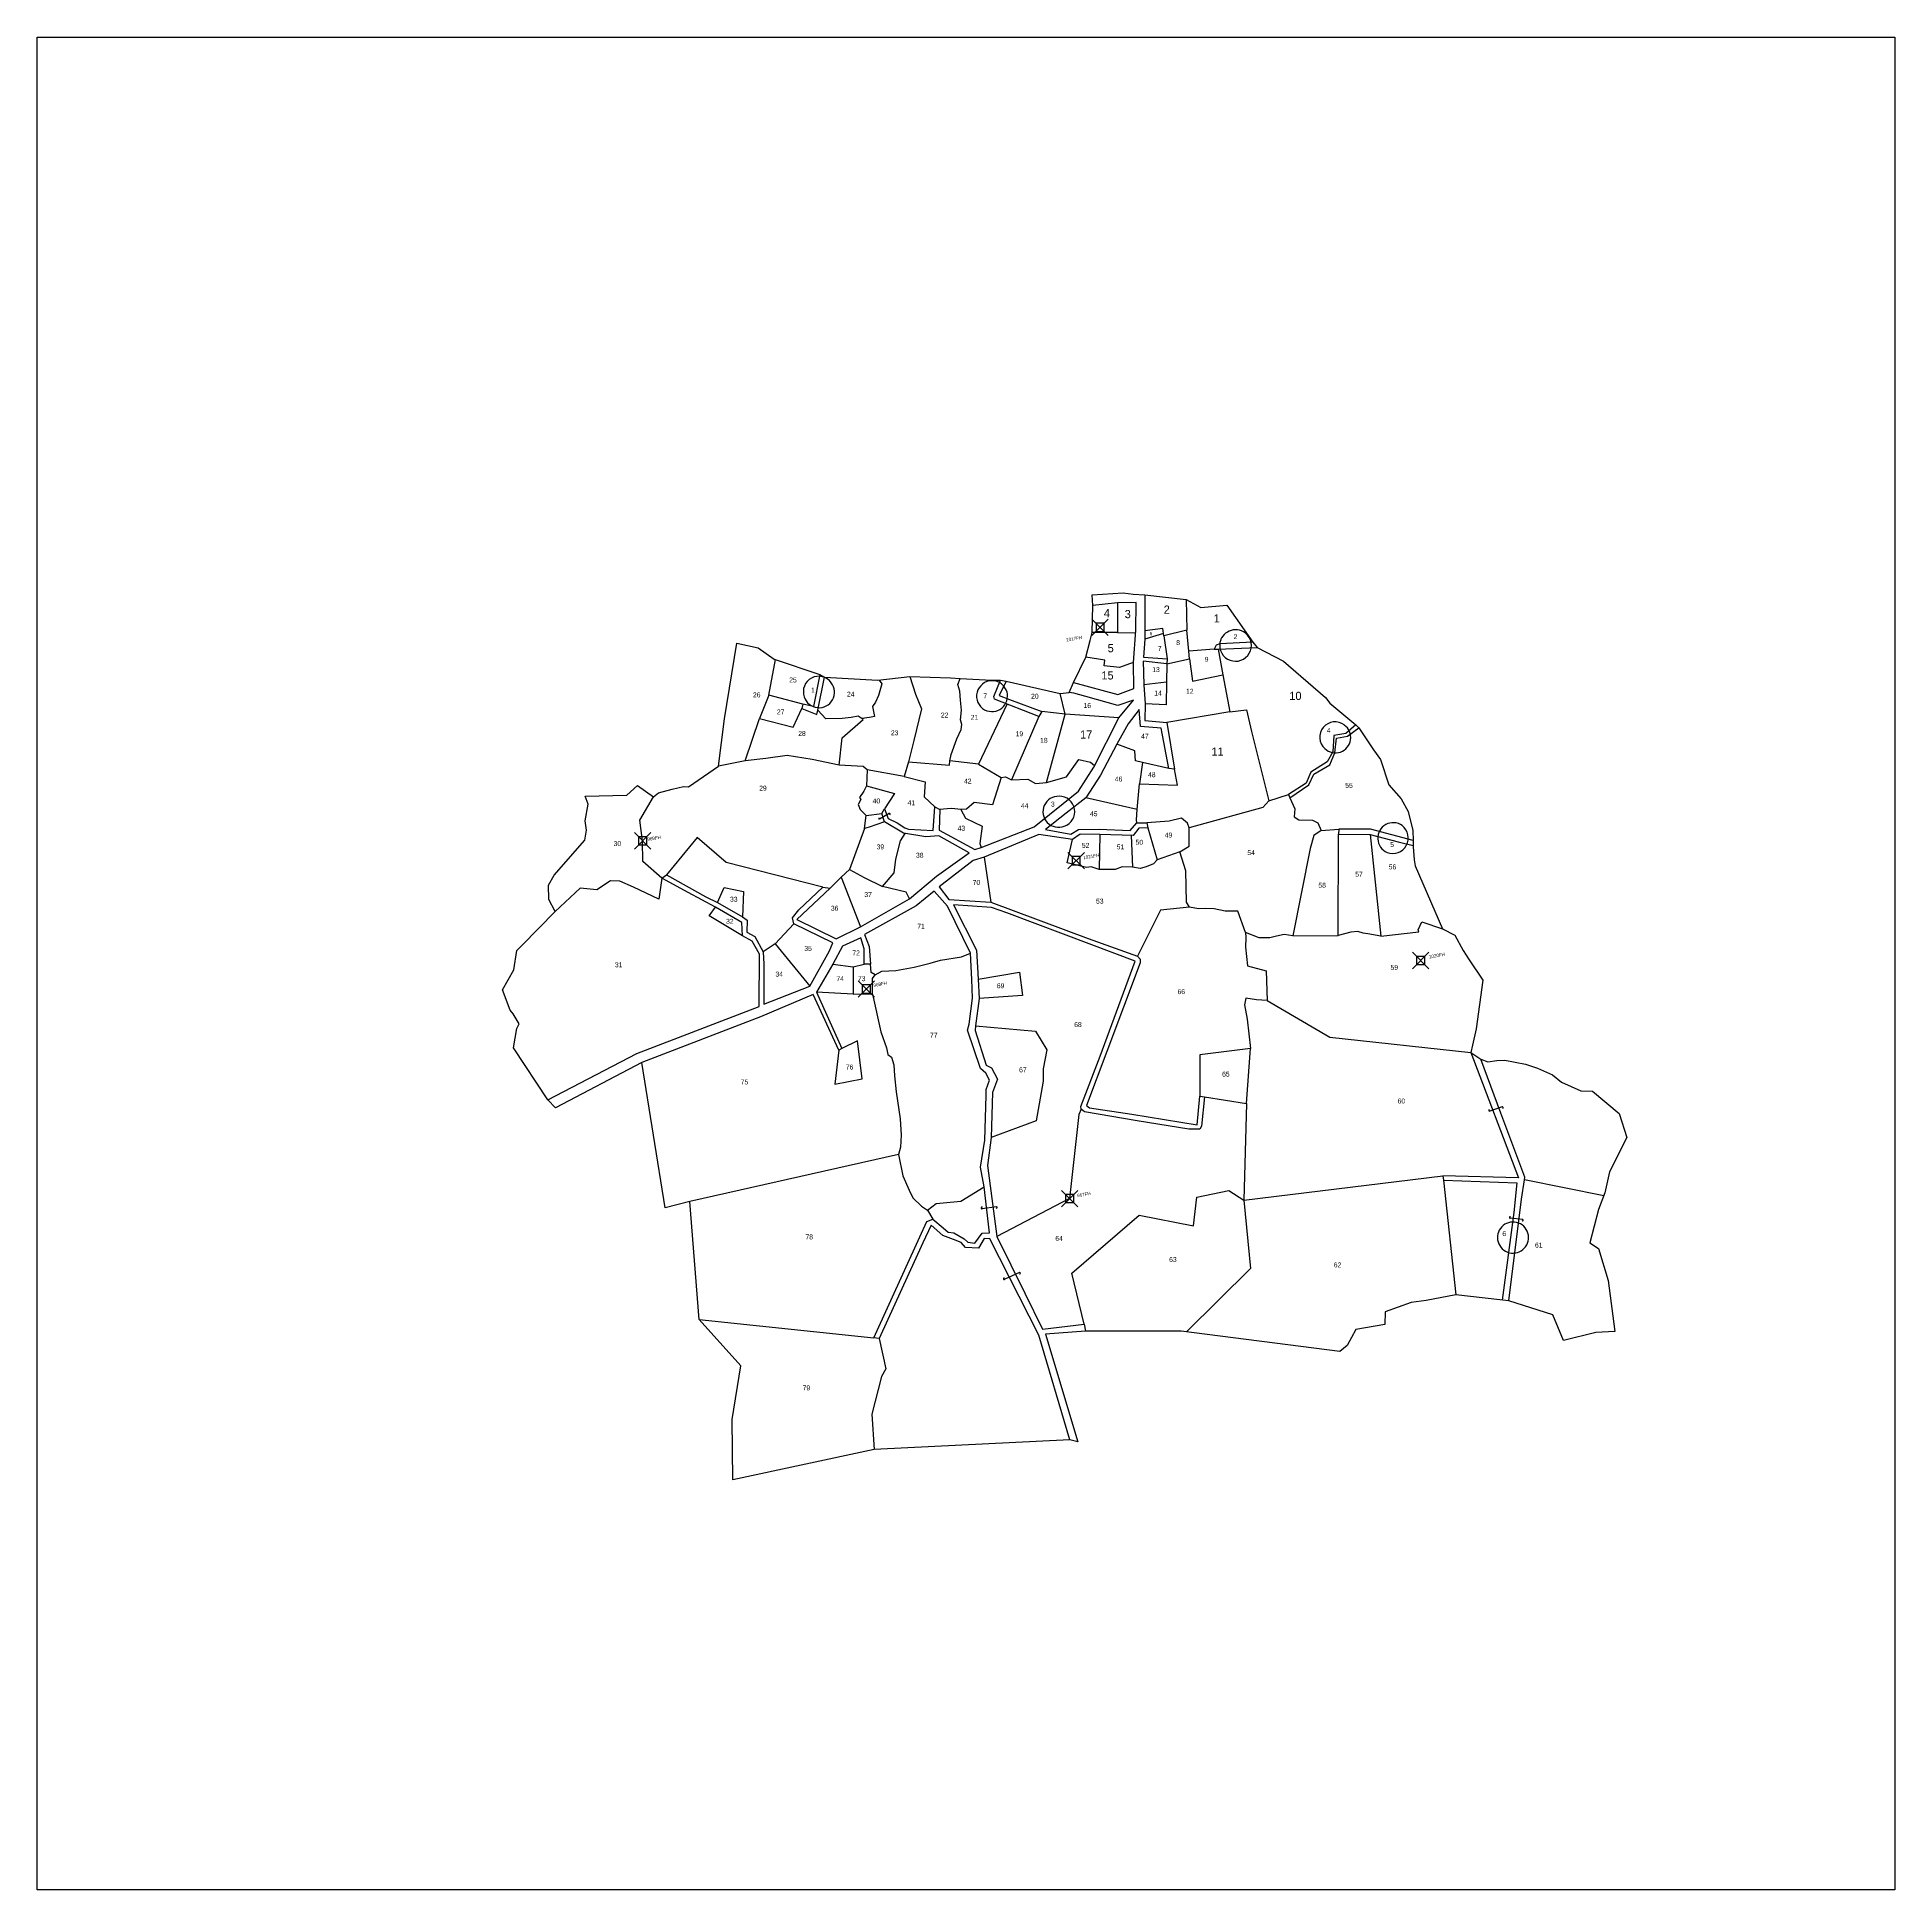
# Model space of a CAD drawing. Extents: x 152856 to 153989, y 177719 to 178849.
import ezdxf

# ---------------------------------------------------------------- set-up
doc = ezdxf.new("R2010")
doc.units = 0
doc.header["$MEASUREMENT"] = 0
doc.header["$PDMODE"] = 67
doc.header["$PDSIZE"] = 5
for name, color, linetype in [('BORDER-B', 3, 'CONTINUOUS'), ('IMAGE', 7, 'CONTINUOUS'), ('LINK', 4, 'CONTINUOUS'), ('NO', 1, 'CONTINUOUS'), ('PARCEL', 6, 'CONTINUOUS'), ('ROAD', 2, 'CONTINUOUS'), ('TRIG-P', 2, 'CONTINUOUS'), ('TRIG-T', 1, 'CONTINUOUS')]:
    doc.layers.add(name, color=color, linetype=linetype)
picture_1 = doc.add_image_def('image1.tif', size_in_pixel=(10707, 10680))

msp = doc.modelspace()

# ---------------------------------------------------------------- linework, layer by layer
at = {"layer": 'BORDER-B'}
for points in [[(153491, 177992.7), (153486.1, 177993.9), (153366.8, 177988), (153280.7, 177969.6), (153280.2, 178006.4), (153285.6, 178039.1), (153260.1, 178067.4), (153254.4, 178139.3), (153239.3, 178135.5), (153225.2, 178224.1), (153172.4, 178196.5), (153167.8, 178201.4), (153146.9, 178233), (153149, 178244.9), (153150.3, 178247.6), (153146.7, 178253.7), (153144.8, 178256), (153140.2, 178268.4), (153147.1, 178280.7), (153149, 178292.4), (153152, 178295.4), (153172.2, 178316.1), (153168.5, 178323.6), (153168.3, 178332.2), (153171.6, 178338.3), (153190.3, 178359.6), (153191.3, 178365.7), (153190.6, 178371.4), (153192.5, 178381.7), (153190.6, 178386.5), (153215.9, 178387.1), (153222.4, 178393), (153232.2, 178386.1), (153235.2, 178388.6), (153243.6, 178390.7), (153250.5, 178392.4), (153253.6, 178392.3), (153271.8, 178404.9), (153275.6, 178433.6), (153283.1, 178479.8), (153296.1, 178477.1), (153305.9, 178470.1), (153333.7, 178460.7), (153336.6, 178459.1), (153369.1, 178457.2), (153388.5, 178459.5), (153413.4, 178458.8), (153419.2, 178458.2), (153438.6, 178457.2), (153443.8, 178457.2), (153447.4, 178456.7), (153480.2, 178449.2), (153485.7, 178449.8), (153488.4, 178455.9), (153496, 178471.4), (153498.5, 178481.5), (153499.7, 178486.3), (153500.1, 178502.8), (153499.7, 178509.3), (153518.6, 178510.6), (153524.8, 178509.7), (153531.9, 178509.3), (153557.1, 178506.4), (153566, 178501.6), (153581.9, 178503), (153597.7, 178480.4), (153600.4, 178477.3), (153616.5, 178468.9), (153642, 178446.7), (153644.8, 178443.2), (153660.5, 178430), (153662.4, 178428.3), (153671.4, 178414.7), (153675.7, 178408.8), (153680.6, 178393.5), (153688.3, 178385), (153692.5, 178377.2), (153695.3, 178365.5), (153695.5, 178359.4), (153695.5, 178355.6), (153696.2, 178347.7), (153696.8, 178344.1), (153713.5, 178305.6), (153720.9, 178301.8), (153726.1, 178292.4), (153729.6, 178286.8), (153738, 178274.4), (153734, 178244.7), (153731.7, 178234.6), (153730.7, 178230.2), (153736.7, 178226.2), (153741.1, 178224.5), (153746.5, 178225.3), (153751.4, 178225.6), (153764.1, 178223), (153771.3, 178220.7), (153780.5, 178216.6), (153785.9, 178212), (153797.8, 178206.9), (153804.9, 178206.5), (153821.2, 178193)], [(153821.2, 178193), (153825.8, 178178.3), (153815.3, 178157.4), (153812.4, 178144.6), (153808.5, 178134.5), (153803.3, 178114), (153808.5, 178110.7), (153814.4, 178091.1), (153818.6, 178060.1), (153806.9, 178059.4), (153787.3, 178054.5), (153780.7, 178070.2), (153753.9, 178078.7), (153748.4, 178079.3), (153721.6, 178082.3), (153703.4, 178078.9), (153694.2, 178077.6), (153678.5, 178072), (153678.2, 178064.2), (153660.6, 178061.2), (153655.3, 178051.4), (153650.8, 178047.8), (153554.1, 178060.2), (153495.6, 178060.2), (153471.4, 178058.3), (153491, 177992.7)]]:
    msp.add_lwpolyline(points, dxfattribs=at)
at = {"layer": 'LINK'}
for points in [[(153370.1, 178372.7), (153376, 178376.1)], [(153749.8, 178197), (153742.2, 178194.3)], [(153441.5, 178136.1), (153432.7, 178134.9)], [(153762.3, 178128.3), (153754.8, 178129.2)], [(153455.5, 178096), (153446.5, 178091.9)]]:
    msp.add_lwpolyline(points, dxfattribs=at)
for centre, radius, start, end in [((153376.1, 178375.6), 0.435, 302.4131, 101.2065), ((153369.9, 178372.9), 0.309, 105.3478, 333.2549), ((153742.1, 178194.9), 0.541, 123.679, 277.4492), ((153749.9, 178196.5), 0.496, 303.565, 107.009), ((153441.5, 178135.7), 0.426, 235.6515, 98.3485), ((153432.6, 178135.4), 0.549, 58.4264, 278.2969), ((153754.6, 178129.6), 0.425, 61.9927, 285.3212), ((153762.3, 178127.9), 0.401, 211.6197, 92.0028), ((153446.1, 178092.2), 0.475, 93.037, 321.5824), ((153455.6, 178095.6), 0.373, 258.3327, 117.9344)]:
    msp.add_arc(centre, radius, start, end, dxfattribs=at)
at = {"layer": 'PARCEL'}
for points in [[(153515.2, 178504.5), (153515.2, 178486.3), (153526.2, 178486.1)], [(153557.1, 178506.4), (153557.5, 178487.7), (153543.5, 178484.4), (153542.9, 178488.7), (153531.8, 178487.3)], [(153545.2, 178467.3), (153559.1, 178470.3), (153558.8, 178475), (153557.5, 178487.7)], [(153515.2, 178486.3), (153499.7, 178486.3)], [(153543.3, 178485.8), (153531.8, 178482.3)], [(153543.5, 178484.4), (153545.4, 178470.3)], [(153574.2, 178476.2), (153558.8, 178475)], [(153576.7, 178476.2), (153579.4, 178460.5), (153583.8, 178438), (153593.8, 178439.1), (153596.9, 178425.9)], [(153302.6, 178448.2), (153306.7, 178469.8)], [(153524.9, 178468.1), (153522.6, 178467.2), (153516.4, 178465.1), (153507.1, 178466.1), (153507.4, 178469.5), (153496, 178471.4)], [(153545.2, 178467.3), (153545.1, 178456), (153544.9, 178442.3), (153532, 178442.8)], [(153559.1, 178470.3), (153560.9, 178456.7), (153579.4, 178460.5)], [(153369.8, 178457.3), (153371.4, 178455.1), (153369.4, 178447.9), (153367.7, 178443.9), (153365.9, 178441.2), (153367, 178435.2), (153363.9, 178434.5), (153359.3, 178433.9)], [(153388.5, 178459.5), (153392, 178448.7), (153395.6, 178439.8), (153391.1, 178420.4), (153387.7, 178407.5), (153412.8, 178405.5), (153412.9, 178408)], [(153430.4, 178406), (153412.9, 178408), (153413.8, 178411.9), (153417.2, 178421.6), (153419.8, 178427.2), (153420.3, 178430.2), (153419.5, 178433), (153420, 178438.9), (153419.4, 178445.1), (153419.1, 178450.6), (153417.8, 178454.7), (153419.2, 178458.2)], [(153545.1, 178456), (153531.3, 178454.5)], [(153323.3, 178442.7), (153302.6, 178448.2), (153296.8, 178433.9)], [(153447.8, 178442.4), (153430.4, 178406), (153444.3, 178398), (153447, 178398.3), (153450.6, 178396.5)], [(153516.1, 178434.4), (153483.2, 178436.6), (153480.2, 178449.2)], [(153288.1, 178408), (153296.8, 178433.9), (153317.4, 178428.6), (153322.7, 178440.1)], [(153385.1, 178398.5), (153362.5, 178402.5), (153360.1, 178404.7), (153345.5, 178405.5), (153347.4, 178422.1), (153360.1, 178433.3), (153357.1, 178435.4), (153352.7, 178434.5), (153347.3, 178434), (153337.3, 178433.6), (153332.5, 178438.9)], [(153467.3, 178435.2), (153450.6, 178396.5), (153460.5, 178396.8), (153465.2, 178394.2), (153472, 178394.8), (153483.2, 178436.6)], [(153483.2, 178436.6), (153469.1, 178438.1)], [(153583.8, 178438), (153545.2, 178431.5)], [(153596.9, 178425.9), (153607.6, 178383.7), (153619.4, 178387.6)], [(153345.5, 178405.5), (153329.1, 178408.9), (153313.8, 178411.4), (153300.8, 178409.5), (153288.1, 178408), (153271.8, 178404.9)], [(153472, 178394.8), (153484.2, 178398.3), (153491.6, 178408.8), (153498.8, 178407.2), (153501.2, 178405.2)], [(153530.5, 178407.1), (153526.2, 178408.1), (153525.7, 178414.2), (153514.8, 178418.3)], [(153362.5, 178402.5), (153362.1, 178392.9), (153379.3, 178388.1), (153373.1, 178378.9)], [(153387.7, 178407.5), (153385.1, 178398.5), (153397.9, 178395.2), (153397.3, 178386.2), (153403.9, 178380)], [(153444.3, 178398), (153438.9, 178381.2), (153427.7, 178382.7), (153423.1, 178378.6), (153419.7, 178378.4), (153414.2, 178379.1), (153411.4, 178378.8), (153406.8, 178378.5)], [(153527.2, 178378.3), (153528.7, 178394), (153551.7, 178393.2), (153549.9, 178403.1)], [(153546.5, 178403.5), (153530.5, 178407.1), (153528.7, 178394)], [(153237.3, 178336.6), (153225.8, 178346.7), (153225.6, 178359.3), (153224, 178371.8), (153232.2, 178386.1)], [(153362.1, 178392.9), (153360.5, 178389.6), (153357.8, 178385.8), (153358.7, 178384.4), (153357, 178381.5), (153358.3, 178378.3), (153361.9, 178374.8), (153371.5, 178375.9)], [(153526.9, 178370.2), (153526.7, 178372.1), (153527.2, 178378.3), (153496, 178385.5)], [(153620.4, 178385.6), (153623.4, 178378.8), (153622.9, 178374), (153625.7, 178372), (153634.1, 178371.9), (153637.3, 178370.3), (153639.4, 178365.6), (153650.1, 178366.4)], [(153373.1, 178370.8), (153363.8, 178367.6), (153360.9, 178366.9), (153361.9, 178374.8)], [(153419.7, 178378.4), (153422.5, 178373.1), (153432.6, 178368.3), (153431.2, 178357.7), (153432, 178355.3)], [(153607.6, 178383.7), (153603.8, 178379.7), (153558.9, 178367.3), (153557.8, 178370.1), (153554.3, 178373.1), (153546.8, 178371.3), (153533.1, 178370.3)], [(153360.9, 178366.9), (153351.7, 178341.8), (153360.8, 178336.9), (153372, 178331.5), (153379, 178339.7), (153380, 178348.2), (153382.9, 178359.3), (153385.7, 178363.8)], [(153504.5, 178363.2), (153504, 178341.9)], [(153533.7, 178367.3), (153539.3, 178347.6)], [(153622.2, 178301.3), (153616.8, 178302.2), (153612.2, 178301.1), (153608.2, 178300.2), (153601.7, 178300.1), (153593.3, 178303.4), (153588.6, 178316.3), (153580.8, 178316.4), (153574.2, 178317.8), (153569.1, 178318), (153564.6, 178317.8), (153559.2, 178318.8), (153557.3, 178321.8), (153556.9, 178341), (153553.2, 178352.5), (153559, 178356.1), (153558.9, 178367.3)], [(153639.4, 178365.6), (153634.9, 178362.6), (153632.7, 178354.7), (153622.2, 178301.3), (153649.7, 178301.6), (153650, 178363.4)], [(153669.3, 178363.2), (153675.8, 178301.2), (153699, 178303.8), (153698.5, 178305.1), (153700.8, 178309.9), (153713.5, 178305.6)], [(153335.6, 178331.1), (153276.5, 178346), (153258.8, 178361.3), (153240.1, 178338.6)], [(153553.2, 178352.5), (153539.3, 178347.6), (153537.2, 178345.2), (153532.7, 178343.4), (153529, 178342.5), (153524.3, 178343.3), (153518, 178343.5), (153513.8, 178341.9), (153504, 178341.9), (153499.2, 178343.4), (153496.4, 178343), (153484.6, 178345.9), (153487.7, 178360.2)], [(153523.5, 178362.5), (153524.3, 178343.3)], [(153351.7, 178341.8), (153346.6, 178337.2), (153340, 178330.4)], [(153433.9, 178349.3), (153438, 178321.8)], [(153237.3, 178336.6), (153235.5, 178323.7), (153220.1, 178331), (153211.7, 178334.6), (153206.1, 178334.9), (153197.7, 178329.3), (153187.6, 178330.4), (153172.2, 178316.1)], [(153271.2, 178321.6), (153275.4, 178330.8), (153287.2, 178328.3), (153286.5, 178313)], [(153346.6, 178337.2), (153358.5, 178306.8)], [(153388.3, 178324), (153386.3, 178327.9), (153372, 178331.5)], [(153286.5, 178301.4), (153266.1, 178313.5), (153270, 178318.8)], [(153559.2, 178318.8), (153541.4, 178316.9), (153527.4, 178288.9)], [(153317.9, 178308.6), (153306.5, 178296.5), (153299.2, 178291.6)], [(153306.5, 178296.5), (153327.5, 178270.7)], [(153593.3, 178303.4), (153593.5, 178300.3), (153593.3, 178294.5), (153594.5, 178283.1), (153605.9, 178280), (153606.5, 178261.8), (153644.7, 178239.5), (153730.7, 178230.2)], [(153675.8, 178301.2), (153667.8, 178302.5), (153665, 178303), (153661.8, 178303.9), (153657.6, 178303.6), (153649.7, 178301.6)], [(153341.6, 178284), (153354.1, 178282.5), (153360.7, 178284)], [(153354, 178265.8), (153359.4, 178265.9), (153365.7, 178265.7), (153365.8, 178275.4), (153367.5, 178277.5), (153365, 178278.9), (153364.5, 178284)], [(153367.5, 178277.5), (153371.4, 178279.8), (153380.1, 178280.1), (153391.3, 178282.2), (153401, 178284.7), (153407.2, 178286.5), (153420, 178288.6), (153425.5, 178290.7)], [(153354.1, 178282.5), (153354.1, 178271.3), (153354, 178265.8), (153331.6, 178266.9)], [(153430.3, 178274.9), (153455.5, 178279.2), (153457.3, 178265), (153430.9, 178263.2)], [(153365.7, 178265.7), (153370.8, 178242.7), (153374.3, 178233), (153375.2, 178228.9), (153377.3, 178227.4), (153378.9, 178222.7), (153379.2, 178216), (153380.2, 178206.2), (153382.6, 178189.8), (153383.2, 178179.8), (153382.9, 178172.4), (153381.7, 178167.9), (153254.4, 178139.3)], [(153606.5, 178261.8), (153600, 178262.4), (153593.5, 178263.4), (153592.7, 178259.2), (153594.3, 178250.5), (153596.4, 178232.7), (153565.4, 178228.7), (153565.5, 178203.6)], [(153428.7, 178246.4), (153465.3, 178243.1), (153472.2, 178231.9), (153469.9, 178220.3), (153469.9, 178212.6), (153465.7, 178188.6), (153438.1, 178178.3)], [(153345.2, 178231.6), (153342.8, 178210.9), (153359.6, 178214.1), (153356.7, 178237.3), (153347, 178232.7)], [(153568.2, 178203.1), (153593.9, 178199), (153596.4, 178232.7)], [(153493.1, 178195.7), (153491.7, 178192.3), (153486, 178141.1), (153441.6, 178117.9)], [(153593.9, 178199), (153592.2, 178140.1)], [(153381.7, 178167.9), (153384.3, 178154.9), (153388.2, 178146.3), (153390.3, 178141.5), (153395.6, 178136.5), (153399.4, 178134.1), (153404.7, 178138.1), (153419.7, 178139.6), (153433.8, 178148.2)], [(153592.2, 178140.1), (153713.6, 178154.9)], [(153714.1, 178152.4), (153721.6, 178082.3)], [(153811.7, 178142.8), (153763.4, 178152.6)], [(153494.9, 178064.5), (153487.4, 178095.5), (153528.5, 178130.9), (153561.5, 178124.4), (153563.5, 178141.9), (153583.2, 178146.1), (153592.2, 178140.1), (153596.4, 178098.5), (153557.3, 178059.8)], [(153399.4, 178134.1), (153402.5, 178128.5)], [(153260.1, 178067.4), (153366.7, 178056.1)], [(153369.9, 178055.7), (153374, 178037.2), (153371.3, 178032.5), (153365.3, 178009.5), (153366.8, 177988)]]:
    msp.add_lwpolyline(points, dxfattribs=at)
for centre, radius, start, end in [((153587.2, 178478.2), 9.82, 38.2031, 157.7864), ((153587.2, 178478.5), 9.67, 159.2513, 40.3249), ((153333, 178450.3), 9.37, 35.4233, 199.7381), ((153333.2, 178449.9), 9.43, 197.3322, 37.8292), ((153438.7, 178447.5), 9.43, 23.7183, 250.8387), ((153438.7, 178447.6), 9.45, 251.0363, 23.5207), ((153647.9, 178422.5), 9.34, 52.9034, 227.9205), ((153648.1, 178422.3), 9.35, 226.1552, 54.6687), ((153479.2, 178377), 9.45, 87.5634, 291.9575), ((153479.8, 178377.1), 9.34, 288.6366, 90.8843), ((153683.4, 178360.9), 9.48, 54.8904, 247.0283), ((153683, 178361.1), 9.53, 249.6861, 52.2327), ((153756.4, 178117.3), 9.48, 24.0196, 204.0674), ((153756.4, 178117.3), 9.48, 203.6794, 24.4075)]:
    msp.add_arc(centre, radius, start, end, dxfattribs=at)
at = {"layer": 'ROAD'}
for points in [[(153531.9, 178509.3), (153531.8, 178487.3), (153531.8, 178482.3), (153531.1, 178471.4), (153545.4, 178470.3), (153545.2, 178467.3), (153530.9, 178468.8), (153531.3, 178454.5), (153532, 178442.8), (153531.8, 178432.6), (153545.2, 178431.5), (153549.9, 178403.1), (153546.5, 178403.5), (153541.9, 178428), (153529.3, 178429.1), (153528.5, 178439.3), (153521.8, 178430.7), (153514.8, 178418.3), (153504.9, 178399.4), (153496, 178385.5), (153483.9, 178376.2), (153471.3, 178366.1), (153486.7, 178363.3), (153491.4, 178366.3), (153504.1, 178366.4), (153522.9, 178365.6), (153526.9, 178370.2), (153533.1, 178370.3), (153533.7, 178367.3), (153528.2, 178367), (153524.7, 178362.5), (153524.7, 178362.5), (153504.5, 178363.2), (153492.5, 178363.3), (153487.7, 178360.2), (153467.3, 178363.2), (153433.9, 178349.3), (153427.2, 178347.2), (153406.4, 178331.3), (153412.3, 178323.6), (153438, 178321.8), (153497.4, 178299.8), (153527.4, 178288.9), (153529.1, 178287.2), (153529, 178284.9), (153508.8, 178230.8), (153496.4, 178197.8), (153498.2, 178196.4), (153524, 178192.5), (153563.8, 178186.1), (153565.5, 178203.6), (153568.2, 178203.1), (153566.5, 178185.3), (153565.4, 178183.4), (153565.4, 178183.4), (153558.7, 178183.5), (153527.2, 178188.5), (153495, 178193.9), (153493.1, 178195.7), (153492.8, 178197.2), (153504.7, 178227.9), (153525.9, 178285.9), (153499.5, 178295.9), (153447.7, 178315.3), (153438.4, 178318.7), (153415.1, 178320.2), (153429.3, 178292.7), (153430.3, 178274.9), (153430.9, 178263.2), (153428.7, 178246.4), (153428.5, 178243.6), (153435.2, 178222.5), (153438.3, 178220.8), (153442, 178213.9), (153438.9, 178205.8), (153438.1, 178178.3), (153435.9, 178161.2), (153441.6, 178117.9), (153458.7, 178083.3), (153469.5, 178061.5), (153494.9, 178064.5), (153495.6, 178060.2)], [(153488.4, 178455.9), (153515.4, 178448.5), (153525.2, 178452.3), (153524.9, 178468.1), (153526.3, 178487.5), (153526.5, 178504.7), (153515.2, 178504.5), (153500.1, 178502.8)], [(153597.7, 178480.4), (153577.6, 178479.5), (153575.3, 178478.6), (153574.2, 178476.2), (153576.7, 178476.2), (153600.4, 178477.3)], [(153333.7, 178460.7), (153329.9, 178441.3), (153323.3, 178442.7), (153322.7, 178440.1), (153331.9, 178436.4), (153332.5, 178438.9), (153336.6, 178459.1)], [(153447.4, 178456.7), (153443.1, 178447.9), (153449.4, 178445.4), (153469.1, 178438.1), (153467.3, 178435.2), (153440.3, 178445.7), (153439.7, 178447.4), (153443.8, 178457.2)], [(153167.8, 178201.4), (153222.1, 178229.6), (153296.6, 178258.2), (153296.9, 178290.2), (153292.5, 178298.1), (153286.5, 178301.4), (153286.1, 178309.4), (153270, 178318.8), (153253.4, 178327.7), (153237.3, 178336.6), (153240.1, 178338.6), (153264.2, 178325.1), (153271.2, 178321.6), (153286.5, 178313), (153289.3, 178311), (153289.1, 178303.5), (153294, 178300.9), (153299.2, 178291.6), (153299.5, 178284.1), (153299.5, 178259.7), (153327.5, 178270.7), (153339.6, 178292.1), (153341.7, 178297.1), (153317.9, 178308.6), (153317, 178312.4), (153320.8, 178317.2), (153335.6, 178331.1), (153340, 178330.4), (153319.7, 178311.3), (153343.7, 178299.6), (153358.5, 178306.8), (153388.3, 178324), (153404.8, 178337.7), (153424.7, 178352), (153406.2, 178362.4), (153398.4, 178361.7), (153384.8, 178363.9), (153373.1, 178370.8), (153371.5, 178375.9), (153373.1, 178378.9), (153375.3, 178373), (153380.8, 178370.3), (153385.6, 178367.3), (153387.8, 178366.4), (153402.8, 178365.5), (153403.9, 178380), (153406.8, 178378.5), (153406.4, 178365.7), (153428.2, 178354), (153432, 178355.3), (153464.4, 178367.9), (153491.5, 178389.5), (153500.8, 178404.3), (153516.1, 178434.4), (153524.9, 178445), (153515.4, 178441.9), (153495.8, 178447.4), (153488.5, 178449.4), (153485.7, 178449.8)], [(153660.5, 178430), (153654.5, 178424.8), (153647.1, 178423.6), (153646.5, 178413.6), (153643.1, 178407.4), (153633.1, 178401.2), (153630.2, 178394.4), (153619.4, 178387.6), (153620.4, 178385.6), (153631.9, 178393.4), (153634.9, 178400), (153644.6, 178405.7), (153647.7, 178413), (153648.7, 178421.9), (153655.4, 178423.1), (153662.4, 178428.3)], [(153695.5, 178359.4), (153669.4, 178366.4), (153650.1, 178366.4), (153650, 178363.4), (153669.3, 178363.2), (153686.4, 178358.6), (153695.5, 178356.4)], [(153486.1, 177993.9), (153467.2, 178057.7), (153437.3, 178116.6), (153434, 178116.8), (153430.4, 178110.9), (153422.5, 178111.2), (153419.8, 178114.2), (153415.1, 178116.2), (153408.6, 178118.6), (153401.5, 178124.9), (153396.5, 178114.1), (153369.9, 178055.7), (153366.7, 178056.1), (153394.7, 178117.7), (153398.9, 178127.2), (153402.5, 178128.5), (153408.9, 178123.2), (153412, 178120.5), (153415.3, 178120.1), (153421.7, 178116.5), (153423.9, 178114.4), (153428.3, 178113.8), (153432.6, 178120), (153437.1, 178120.1), (153433.8, 178148.2), (153431.7, 178160.3), (153434.4, 178176.8), (153435.1, 178204), (153435.1, 178207.7), (153437.1, 178213.4), (153435, 178217.5), (153431.7, 178220.4), (153423.7, 178243.9), (153424.7, 178247.4), (153426.7, 178263.4), (153426.3, 178274.7), (153425.5, 178290.7), (153411.5, 178319.5), (153403.5, 178328.5), (153392.5, 178319.6), (153361, 178302.1), (153363.7, 178294.8), (153364.5, 178284), (153360.7, 178284), (153360.7, 178293.4), (153358.7, 178300.2), (153347.6, 178295.1), (153341.6, 178284), (153331.6, 178266.9), (153347, 178232.7), (153345.2, 178231.6), (153329.7, 178265.6), (153297.6, 178252), (153225.2, 178224.1)], [(153730.7, 178230.2), (153759.8, 178153.7), (153713.6, 178154.9), (153714.1, 178152.4), (153758.8, 178150.6), (153756.9, 178132.6), (153749.8, 178079.2)], [(153753.9, 178078.7), (153761.6, 178140.8), (153763.4, 178152.6), (153763.6, 178154.1), (153748.9, 178193.2), (153736.7, 178226.2)]]:
    msp.add_lwpolyline(points, dxfattribs=at)
at = {"layer": 'TRIG-P'}
for p in [(153504.6, 178489.5), (153225.6, 178359.3), (153490, 178347.2), (153700.1, 178286.3), (153362, 178268.9), (153486, 178141.1)]:
    msp.add_point(p, dxfattribs=at)

# ---------------------------------------------------------------- texts
at = {"layer": 'NO'}
for s, height, p in [('4', 5, (153506.9, 178495.7)), ('3', 5, (153519.6, 178495.1)), ('2', 5, (153543.4, 178497.8)), ('1', 5, (153573.9, 178492.5)), ('5', 5, (153509.2, 178474.3)), ('6', 2, (153534.9, 178484.7)), ('7', 3, (153539.8, 178475.1)), ('8', 3, (153551, 178478.7)), ('2', 3, (153586, 178482.3)), ('13', 3, (153536.4, 178462.2)), ('9', 3, (153568.4, 178468.5)), ('25', 3, (153315, 178455.9)), ('15', 5, (153505.4, 178457.7)), ('26', 3, (153292.9, 178446.8)), ('1', 3, (153328.3, 178449.8)), ('24', 3, (153350.2, 178447.2)), ('7', 3, (153433.4, 178446.2)), ('20', 3, (153462.5, 178446)), ('16', 3, (153494.5, 178440.3)), ('14', 3, (153537.6, 178447.9)), ('12', 3, (153557, 178449)), ('10', 5, (153620, 178445.2)), ('27', 3, (153307.5, 178436.4)), ('22', 3, (153407.5, 178434.5)), ('21', 3, (153425.7, 178433.1)), ('28', 3, (153320.5, 178423.3)), ('23', 3, (153377, 178423.7)), ('19', 3, (153453.1, 178423.1)), ('18', 3, (153468, 178419.1)), ('17', 5, (153492.4, 178421.6)), ('47', 3, (153529.6, 178421.6)), ('4', 3, (153642.9, 178425.2)), ('11', 5, (153572.5, 178411.2)), ('42', 3, (153421.6, 178394.2)), ('46', 3, (153513.6, 178395.5)), ('48', 3, (153533.8, 178398.1)), ('29', 3, (153296.7, 178389.9)), ('55', 3, (153654.1, 178391.6)), ('40', 3, (153365.9, 178382.1)), ('41', 3, (153387.2, 178381)), ('44', 3, (153456.3, 178379.2)), ('3', 3, (153474.6, 178380.2)), ('45', 3, (153498.4, 178374.3)), ('43', 3, (153417.7, 178365.5)), ('49', 3, (153544, 178361.3)), ('30', 3, (153207.9, 178356.1)), ('39', 3, (153368.3, 178354.1)), ('38', 3, (153392.3, 178349)), ('52', 3, (153493.5, 178355)), ('51', 3, (153514.7, 178354.1)), ('50', 3, (153526.2, 178356.9)), ('54', 3, (153594.4, 178350.6)), ('5', 3, (153681.5, 178355.5)), ('57', 3, (153660.2, 178337.4)), ('56', 3, (153680.6, 178341.9)), ('70', 3, (153426.9, 178332.4)), ('58', 3, (153637.7, 178330.7)), ('33', 3, (153278.9, 178322.2)), ('36', 3, (153340.4, 178316.7)), ('37', 3, (153360.8, 178325)), ('53', 3, (153502.1, 178321)), ('32', 3, (153276.5, 178308.7)), ('71', 3, (153393.1, 178305.7)), ('35', 3, (153324.2, 178292.2)), ('31', 3, (153208.7, 178282.2)), ('72', 3, (153353.5, 178289.4)), ('59', 3, (153681.7, 178280.6)), ('34', 3, (153306.6, 178276.5)), ('74', 3, (153343.8, 178273.7)), ('73', 3, (153356.9, 178273.7)), ('69', 3, (153441.6, 178269.4)), ('66', 3, (153551.8, 178265.8)), ('77', 3, (153400.9, 178239.3)), ('68', 3, (153488.8, 178245.7)), ('76', 3, (153349.5, 178219.8)), ('67', 3, (153455.2, 178218.1)), ('65', 3, (153579, 178215.5)), ('75', 3, (153285.4, 178210.7)), ('60', 3, (153686, 178199.1)), ('78', 3, (153324.9, 178116.2)), ('64', 3, (153477.3, 178115.3)), ('6', 3, (153749.9, 178118.2)), ('61', 3, (153769.8, 178111.2)), ('63', 3, (153546.7, 178102.4)), ('62', 3, (153647.1, 178099.1)), ('79', 3, (153323.2, 178024.1))]:
    msp.add_text(s, height=height, dxfattribs=at).set_placement(p)
at = {"layer": 'TRIG-T'}
for s, p in [('1017FH', (153484.1, 178480.8)), ('969FH', (153228.7, 178359.2)), ('1021FH', (153494.5, 178348)), ('1020FH', (153705.3, 178287.5)), ('968FH', (153366.6, 178270.2)), ('967FH', (153490.8, 178141.9))]:
    msp.add_text(s, height=2, rotation=10, dxfattribs=at).set_placement(p)

# ---------------------------------------------------------------- pictures from other files: only their frames are drawn
at = {"layer": 'IMAGE'}
image = msp.add_image(picture_1, insert=(152856.4, 177719.5), size_in_units=(1132.9, 1130), rotation=0, dxfattribs=at)
image.dxf.flags = 15

doc.saveas('drawing.dxf')
